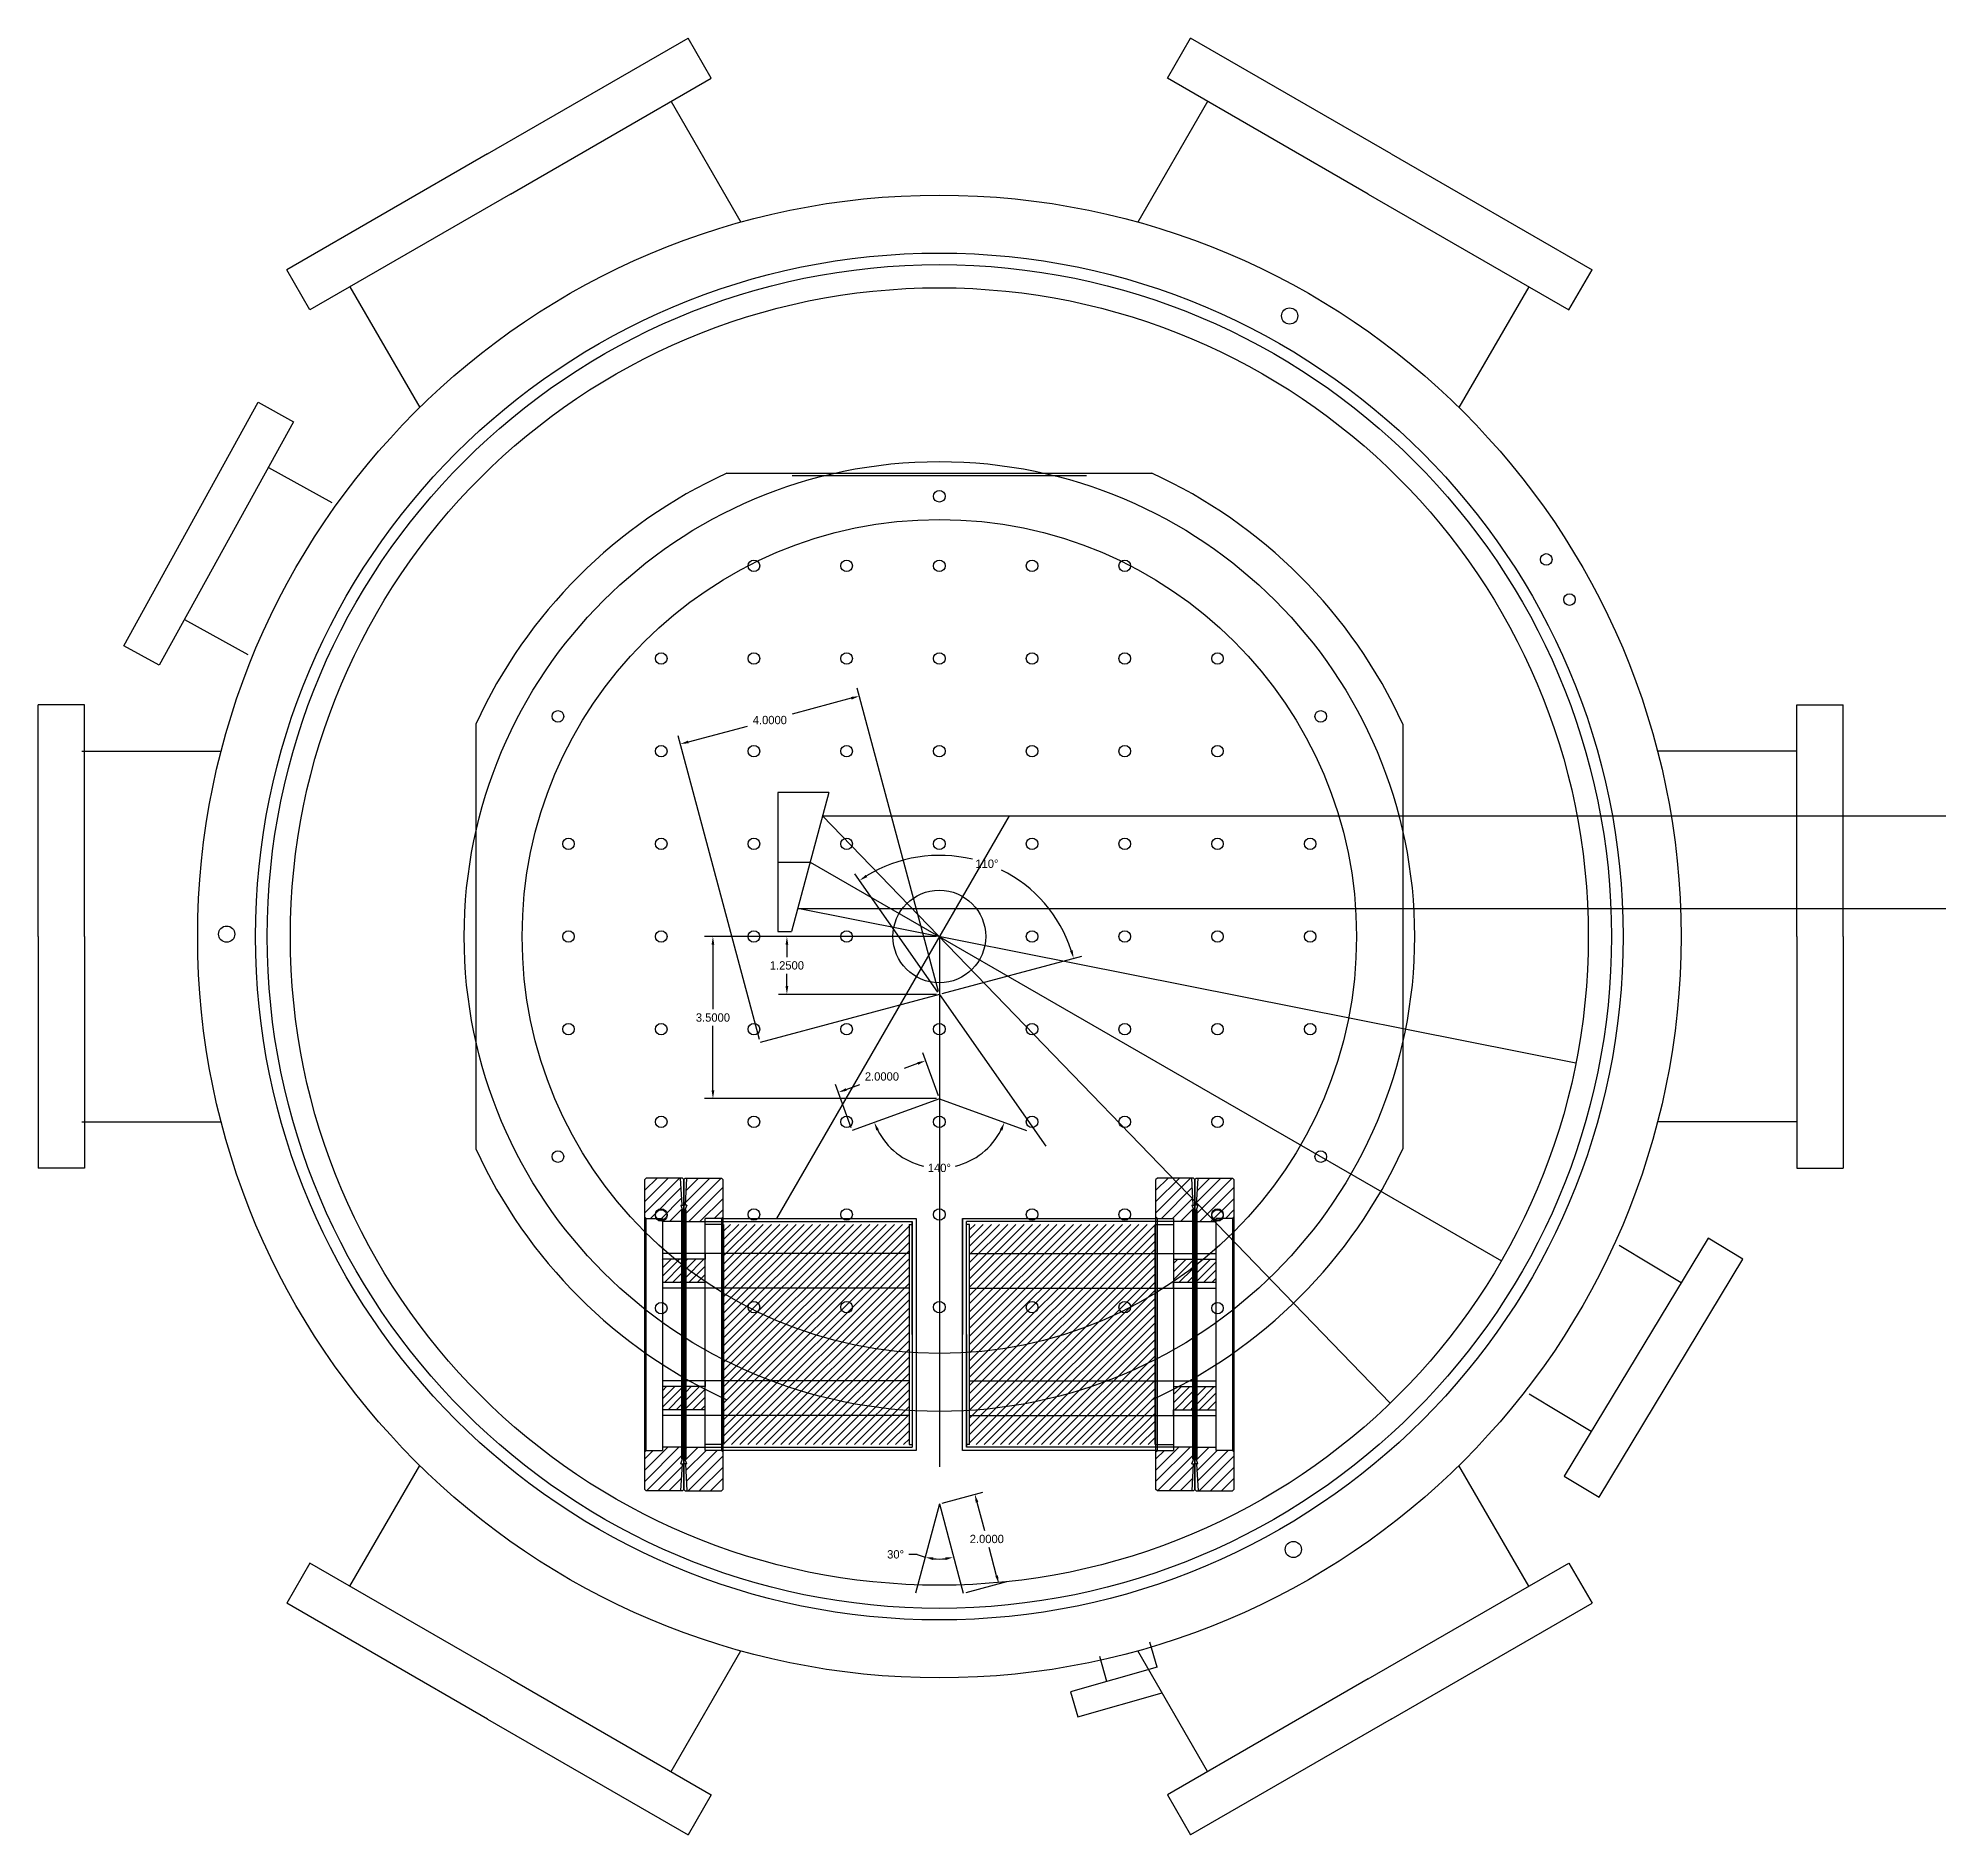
# Model space of a CAD drawing. Header units: inches. Extents: x -116 to 250, y -199 to 80.
# Drawn here: x -116.07 to -74.92, y -28.42 to 10.35 of the extents above; entities that cross this region are included whole.
import ezdxf

# ---------------------------------------------------------------- set-up
doc = ezdxf.new("R2010")
doc.units = ezdxf.units.IN
doc.header["$MEASUREMENT"] = 0
doc.dimstyles.get("Standard").update_dxf_attribs({"dimtxt": 0.18, "dimasz": 0.18, "dimexe": 0.18, "dimexo": 0.0625, "dimgap": 0.09, "dimtad": 0, "dimtih": 1, "dimtoh": 1, "dimdec": 4, "dimzin": 0, "dimdsep": 46, "dimtxsty": 'Standard', "dimcen": 0.09, "dimadec": 0, "dimazin": 0, "dimtfac": 1, "dimtdec": 4, "dimtofl": 0, "dimtmove": 0, "dimatfit": 3, "dimfxl": 1, "dimtolj": 1, "dimtzin": 0, "dimarcsym": 0})
pattern_1 = [(45, (-186.16538, -8.533), (-0.08838835, 0.08838835), [])]
pattern_2 = [(225, (-7.09559, -26.71678), (0.08838835, -0.08838835), [])]

msp = doc.modelspace()

# ---------------------------------------------------------------- blocks, each defined once
blk = doc.blocks.new('*D75')
at = {"color": 0, "lineweight": -2, "transparency": 16777216}
for p, q in [((-96.693, -9.036), (-100.099, -9.036)), ((-99.919, -9.216), (-99.919, -9.481)), ((-99.919, -10.106), (-99.919, -9.841)), ((-96.693, -10.286), (-100.099, -10.286))]:
    blk.add_line(p, q, dxfattribs=at)
at = {"color": 0, "transparency": 16777216}
for points in [[(-99.949, -9.216), (-99.889, -9.216), (-99.919, -9.036)], [(-99.949, -10.106), (-99.889, -10.106), (-99.919, -10.286)]]:
    blk.add_solid(points, dxfattribs=at)
at = {"layer": 'Defpoints', "color": 0, "transparency": 16777216}
for p in [(-99.919, -9.036), (-96.63, -9.036), (-96.63, -10.286)]:
    blk.add_point(p, dxfattribs=at)
at = {"color": 0, "transparency": 16777216, "insert": (-99.919, -9.661), "char_height": 0.18, "attachment_point": 5}
blk.add_mtext('\\A1;1.2500', dxfattribs=at)
blk = doc.blocks.new('*D76')
at = {"color": 0, "lineweight": -2, "transparency": 16777216}
for p, q in [((-96.693, -9.036), (-101.695, -9.036)), ((-101.515, -9.216), (-101.515, -10.606)), ((-101.515, -12.356), (-101.515, -10.966)), ((-96.693, -12.536), (-101.695, -12.536))]:
    blk.add_line(p, q, dxfattribs=at)
at = {"color": 0, "transparency": 16777216}
for points in [[(-101.545, -9.216), (-101.485, -9.216), (-101.515, -9.036)], [(-101.545, -12.356), (-101.485, -12.356), (-101.515, -12.536)]]:
    blk.add_solid(points, dxfattribs=at)
at = {"layer": 'Defpoints', "color": 0, "transparency": 16777216}
for p in [(-96.63, -9.036), (-101.515, -12.536), (-96.63, -12.536)]:
    blk.add_point(p, dxfattribs=at)
at = {"color": 0, "transparency": 16777216, "insert": (-101.515, -10.786), "char_height": 0.18, "attachment_point": 5}
blk.add_mtext('\\A1;3.5000', dxfattribs=at)
blk = doc.blocks.new('*D78')
at = {"color": 0, "lineweight": -2, "transparency": 16777216}
for p, q in [((-96.666, -10.235), (-98.455, -7.681)), ((-96.57, -10.27), (-93.558, -9.463))]:
    blk.add_line(p, q, dxfattribs=at)
for start, end in [(76.288, 121.5624), (18.4376, 63.4487)]:
    blk.add_arc((-96.63, -10.286), 3.001, start, end, dxfattribs=at)
at = {"color": 0, "transparency": 16777216}
for points in [[(-98.185, -7.755), (-98.218, -7.705), (-98.352, -7.828)], [(-93.755, -9.329), (-93.813, -9.346), (-93.732, -9.51)]]:
    blk.add_solid(points, dxfattribs=at)
at = {"layer": 'Defpoints', "color": 0, "transparency": 16777216}
for p in [(-94.769, -7.933), (-96.63, -10.286), (-96.63, -10.286), (-100.494, -11.322), (-94.336, -13.563)]:
    blk.add_point(p, dxfattribs=at)
at = {"color": 0, "transparency": 16777216, "insert": (-95.604, -7.467), "char_height": 0.18, "attachment_point": 5}
blk.add_mtext('\\A1;110°', dxfattribs=at)
blk = doc.blocks.new('*D79')
at = {"color": 0, "lineweight": -2, "transparency": 16777216}
for start, end in [(206.9055, 256.6521), (283.3479, 333.0945)]:
    blk.add_arc((-96.63, -12.536), 1.494, start, end, dxfattribs=at)
at = {"color": 0, "transparency": 16777216}
for points in [[(-97.991, -13.225), (-97.936, -13.201), (-98.035, -13.047)], [(-95.325, -13.201), (-95.27, -13.225), (-95.226, -13.047)]]:
    blk.add_solid(points, dxfattribs=at)
at = {"layer": 'Defpoints', "color": 0, "transparency": 16777216}
for p in [(-96.63, -12.536), (-96.63, -12.536), (-98.51, -13.22), (-94.751, -13.22), (-97.222, -13.909)]:
    blk.add_point(p, dxfattribs=at)
at = {"color": 0, "transparency": 16777216, "insert": (-96.63, -14.031), "char_height": 0.18, "attachment_point": 5}
blk.add_mtext('\\A1;140°', dxfattribs=at)
blk = doc.blocks.new('*D80')
at = {"color": 0, "lineweight": -2, "transparency": 16777216}
for p, q in [((-96.647, -10.226), (-98.402, -3.674)), ((-98.53, -3.895), (-99.807, -4.237)), ((-102.045, -4.837), (-100.767, -4.494)), ((-100.51, -11.261), (-102.266, -4.709))]:
    blk.add_line(p, q, dxfattribs=at)
at = {"color": 0, "transparency": 16777216}
for points in [[(-98.537, -3.866), (-98.522, -3.924), (-98.356, -3.848)], [(-102.053, -4.808), (-102.038, -4.866), (-102.219, -4.883)]]:
    blk.add_solid(points, dxfattribs=at)
at = {"layer": 'Defpoints', "color": 0, "transparency": 16777216}
for p in [(-98.356, -3.848), (-96.63, -10.286), (-100.494, -11.322)]:
    blk.add_point(p, dxfattribs=at)
at = {"color": 0, "transparency": 16777216, "insert": (-100.287, -4.366), "char_height": 0.18, "attachment_point": 5}
blk.add_mtext('\\A1;4.0000', dxfattribs=at)
blk = doc.blocks.new('*D81')
at = {"color": 0, "lineweight": -2, "transparency": 16777216}
for p, q in [((-97.098, -11.778), (-97.389, -11.884)), ((-96.652, -12.478), (-96.99, -11.547)), ((-98.531, -13.162), (-98.87, -12.231)), ((-98.639, -12.339), (-98.349, -12.233))]:
    blk.add_line(p, q, dxfattribs=at)
at = {"color": 0, "transparency": 16777216}
for points in [[(-97.108, -11.75), (-97.088, -11.806), (-96.929, -11.716)], [(-98.649, -12.311), (-98.629, -12.367), (-98.808, -12.4)]]:
    blk.add_solid(points, dxfattribs=at)
at = {"layer": 'Defpoints', "color": 0, "transparency": 16777216}
for p in [(-98.808, -12.4), (-96.63, -12.536), (-98.51, -13.22)]:
    blk.add_point(p, dxfattribs=at)
at = {"color": 0, "transparency": 16777216, "insert": (-97.869, -12.058), "char_height": 0.18, "attachment_point": 5}
blk.add_mtext('\\A1;2.0000', dxfattribs=at)
blk = doc.blocks.new('*D86')
at = {"color": 0, "lineweight": -2, "transparency": 16777216}
blk.add_line((-97.109, -22.371), (-97.289, -22.371), dxfattribs=at)
for start, end in [(246.3514, 255), (263.6486, 276.3514)]:
    blk.add_arc((-96.63, -21.278), 1.194, start, end, dxfattribs=at)
at = {"color": 0, "transparency": 16777216}
for points in [[(-96.768, -22.494), (-96.757, -22.435), (-96.939, -22.431)], [(-96.504, -22.435), (-96.493, -22.494), (-96.322, -22.431)]]:
    blk.add_solid(points, dxfattribs=at)
at = {"layer": 'Defpoints', "color": 0, "transparency": 16777216}
for p in [(-96.63, -21.278), (-96.63, -21.278), (-96.526, -22.467), (-97.148, -23.21), (-96.113, -23.21)]:
    blk.add_point(p, dxfattribs=at)
at = {"color": 0, "transparency": 16777216, "insert": (-97.574, -22.371), "char_height": 0.18, "attachment_point": 5}
blk.add_mtext('\\A1;30°', dxfattribs=at)
blk = doc.blocks.new('*D87')
at = {"color": 0, "lineweight": -2, "transparency": 16777216}
for p, q in [((-96.57, -21.262), (-95.691, -21.026)), ((-95.818, -21.247), (-95.654, -21.859)), ((-95.394, -22.831), (-95.558, -22.219)), ((-96.052, -23.194), (-95.173, -22.958))]:
    blk.add_line(p, q, dxfattribs=at)
at = {"color": 0, "transparency": 16777216}
for points in [[(-95.789, -21.239), (-95.847, -21.254), (-95.865, -21.073)], [(-95.365, -22.823), (-95.423, -22.839), (-95.347, -23.005)]]:
    blk.add_solid(points, dxfattribs=at)
at = {"layer": 'Defpoints', "color": 0, "transparency": 16777216}
for p in [(-96.63, -21.278), (-95.347, -23.005), (-96.113, -23.21)]:
    blk.add_point(p, dxfattribs=at)
at = {"color": 0, "transparency": 16777216, "insert": (-95.606, -22.039), "char_height": 0.18, "attachment_point": 5}
blk.add_mtext('\\A1;2.0000', dxfattribs=at)

# ---------------------------------------------------------------- dimensions: what is measured, and where the dimension line sits
for p1, p2, distance, picture, middle in [((-100.49419, -11.32163), (-96.63049, -10.28636), 6.66551, '*D80', (-100.2875, -4.36561)), ((-96.63049, -12.53638), (-98.50987, -13.22042), -0.87258, '*D81', (-97.86862, -12.05844)), ((-96.63049, -21.27797), (-96.11285, -23.20982), 0.79274, '*D87', (-95.60594, -22.03872))]:
    dim = msp.add_aligned_dim(p1=p1, p2=p2, distance=distance, dimstyle='Standard')
    dim.commit()
    dim.dimension.update_dxf_attribs({"geometry": picture, "text_midpoint": middle})
for base, line1, line2, picture, middle in [((-94.76941, -7.93264), ((-96.63049, -10.28636), (-94.33618, -13.56296)), ((-96.63049, -10.28636), (-100.49419, -11.32163)), '*D78', (-95.60422, -7.46672)), ((-97.22239, -13.90855), ((-96.63049, -12.53638), (-94.7511, -13.22042)), ((-96.63049, -12.53638), (-98.50987, -13.22042)), '*D79', (-96.63049, -14.03077)), ((-96.52646, -22.46703), ((-96.63049, -21.27797), (-97.14813, -23.20982)), ((-96.63049, -21.27797), (-96.11285, -23.20982)), '*D86', (-97.57427, -22.37134))]:
    dim = msp.add_angular_dim_2l(base=base, line1=line1, line2=line2, dimstyle='Standard')
    dim.commit()
    dim.dimension.update_dxf_attribs({"geometry": picture, "text_midpoint": middle})
for base, p1, p2, picture, middle in [((-101.51471, -12.53638), (-96.63049, -9.03636), (-96.63049, -12.53638), '*D76', (-101.51471, -10.78637)), ((-99.91911, -9.03636), (-96.63049, -10.28636), (-96.63049, -9.03636), '*D75', (-99.91911, -9.66136))]:
    dim = msp.add_linear_dim(base=base, p1=p1, p2=p2, angle=90, dimstyle='Standard')
    dim.commit()
    dim.dimension.update_dxf_attribs({"geometry": picture, "text_midpoint": middle})

# ---------------------------------------------------------------- hatches: boundary and pattern name
h = msp.add_hatch()
h.set_pattern_fill('ANSI31', color=1)
h.set_pattern_definition(pattern_1)
h.paths.add_polyline_path([(-97.28349, -15.25009), (-101.28349, -15.25009), (-101.28349, -15.87509), (-97.28349, -15.87509)])
h.paths.add_polyline_path([(-97.28349, -15.87509), (-101.28349, -15.87509), (-101.28349, -16.62509), (-97.28349, -16.62509)])
h.paths.add_polyline_path([(-97.28349, -16.62509), (-101.28349, -16.62509), (-101.28349, -17.62509), (-97.28349, -17.62509)])
h.paths.add_polyline_path([(-97.28349, -17.62509), (-101.28349, -17.62509), (-101.28349, -18.62509), (-97.28349, -18.62509)])
h.paths.add_polyline_path([(-97.28349, -18.62509), (-101.28349, -18.62509), (-101.28349, -19.37509), (-97.28349, -19.37509)])
h.paths.add_polyline_path([(-97.28349, -19.37509), (-101.28349, -19.37509), (-101.28349, -20.00008), (-97.28349, -20.00008)])
h = msp.add_hatch()
h.set_pattern_fill('ANSI31', color=1, angle=180)
h.set_pattern_definition(pattern_2)
h.paths.add_polyline_path([(-95.97749, -19.99969), (-91.97749, -19.99969), (-91.97749, -19.37469), (-95.97749, -19.37469)])
h.paths.add_polyline_path([(-95.97749, -19.37469), (-91.97749, -19.37469), (-91.97749, -18.62469), (-95.97749, -18.62469)])
h.paths.add_polyline_path([(-95.97749, -18.62469), (-91.97749, -18.62469), (-91.97749, -17.62469), (-95.97749, -17.62469)])
h.paths.add_polyline_path([(-95.97749, -17.62469), (-91.97749, -17.62469), (-91.97749, -16.62469), (-95.97749, -16.62469)])
h.paths.add_polyline_path([(-95.97749, -16.62469), (-91.97749, -16.62469), (-91.97749, -15.87469), (-95.97749, -15.87469)])
h.paths.add_polyline_path([(-95.97749, -15.87469), (-91.97749, -15.87469), (-91.97749, -15.2497), (-95.97749, -15.2497)])
h = msp.add_hatch()
h.set_pattern_fill('ANSI31', color=256)
h.set_pattern_definition(pattern_1)
h.paths.add_polyline_path([(-102.09349, -16.50009), (-101.68349, -16.50009), (-101.68349, -16.00009), (-102.09349, -16.00009)])
h.paths.add_polyline_path([(-102.19349, -16.50009), (-102.19349, -16.00009), (-102.60349, -16.00009), (-102.60349, -16.50009)])
h.paths.add_polyline_path([(-102.19349, -19.25009), (-102.19349, -18.75009), (-102.60349, -18.75009), (-102.60349, -19.25009)])
h.paths.add_polyline_path([(-101.68349, -18.75009), (-102.09349, -18.75009), (-102.09349, -19.25009), (-101.68349, -19.25009)])
h = msp.add_hatch()
h.set_pattern_fill('ANSI31', color=256, angle=180)
h.set_pattern_definition(pattern_2)
h.paths.add_polyline_path([(-91.16749, -18.74969), (-91.57749, -18.74969), (-91.57749, -19.24969), (-91.16749, -19.24969)])
h.paths.add_polyline_path([(-91.06749, -18.74969), (-91.06749, -19.24969), (-90.65749, -19.24969), (-90.65749, -18.74969)])
h.paths.add_polyline_path([(-91.06749, -15.99969), (-91.06749, -16.49969), (-90.65749, -16.49969), (-90.65749, -15.99969)])
h.paths.add_polyline_path([(-91.57749, -16.49969), (-91.16749, -16.49969), (-91.16749, -15.99969), (-91.57749, -15.99969)])

# ---------------------------------------------------------------- linework, layer by layer
for p, q in [((-106.38049, 7.85114), (-102.05036, 10.35114)), ((-101.55036, 9.48511), (-102.05036, 10.35114)), ((-91.71061, 9.48511), (-91.21061, 10.35114)), ((-86.88049, 7.85114), (-91.21061, 10.35114)), ((-105.88049, 6.98511), (-101.55036, 9.48511)), ((-87.38049, 6.98511), (-91.71061, 9.48511)), ((-102.41639, 8.98511), (-100.91235, 6.38005)), ((-90.84459, 8.98511), (-92.34862, 6.38005)), ((-90.84459, 8.98511), (-92.34862, 6.38005)), ((-106.38049, 7.85114), (-110.71061, 5.35114)), ((-86.88049, 7.85114), (-82.55036, 5.35114)), ((-105.88049, 6.98511), (-110.21061, 4.48511)), ((-87.38049, 6.98511), (-83.05036, 4.48511)), ((-110.21061, 4.48511), (-110.71061, 5.35114)), ((-83.05036, 4.48511), (-82.55036, 5.35114)), ((-109.34459, 4.98511), (-107.84056, 2.38005)), ((-83.91639, 4.98511), (-85.42042, 2.38005)), ((-83.91639, 4.98511), (-85.42042, 2.38005)), ((-111.10488, 1.08536), (-109.73658, 0.33093)), ((-101.21306, 0.96364), (-92.04791, 0.96364)), ((-93.45399, 0.90544), (-99.80699, 0.90544)), ((-112.77644, -0.13413), (-112.77644, -0.13413)), ((-112.9155, -2.19857), (-111.5472, -2.95299)), ((-116.07181, -9.03636), (-116.07181, -4.03636)), ((-115.07181, -4.03636), (-116.07181, -4.03636)), ((-115.07181, -9.03636), (-115.07181, -4.03636)), ((-78.13049, -9.03636), (-78.13049, -4.03636)), ((-78.13049, -4.03636), (-77.13049, -4.03636)), ((-77.13049, -9.03636), (-77.13049, -4.03636)), ((-106.63049, -4.45378), (-106.63049, -13.61893)), ((-86.63049, -4.45378), (-86.63049, -13.61893)), ((-115.13049, -5.03636), (-112.12242, -5.03636)), ((-78.13049, -5.03636), (-81.13855, -5.03636)), ((-78.13049, -5.03636), (-81.13855, -5.03636)), ((-95.12494, -6.42868), (-100.14293, -15.12009)), ((-99.41507, -7.42868), (-84.50613, -16.03636)), ((-116.07181, -9.03636), (-116.07181, -14.03636)), ((-115.07181, -9.03636), (-115.07181, -14.03636)), ((-96.63049, -9.03636), (-96.63049, -20.47959)), ((-78.13049, -9.03636), (-78.13049, -14.03636)), ((-77.13049, -9.03636), (-77.13049, -14.03636)), ((-96.63049, -10.28636), (-100.49419, -11.32163)), ((-96.63049, -10.28636), (-94.33618, -13.56296)), ((-96.63049, -12.53638), (-98.50987, -13.22042)), ((-96.63049, -12.53638), (-94.7511, -13.22042)), ((-115.13049, -13.03636), (-112.12242, -13.03636)), ((-78.13049, -13.03636), (-81.13855, -13.03636)), ((-78.13049, -13.03636), (-81.13855, -13.03636)), ((-115.07181, -14.03636), (-116.07181, -14.03636)), ((-102.14349, -14.28024), (-102.14349, -17.62509)), ((-78.13049, -14.03636), (-77.13049, -14.03636)), ((-101.68349, -15.19009), (-97.21349, -15.19009)), ((-101.33349, -15.12009), (-97.21349, -15.12009)), ((-97.21349, -15.12009), (-97.13049, -15.1197)), ((-97.21349, -17.62508), (-97.21349, -15.19009)), ((-97.21349, -15.19009), (-97.21349, -17.62509)), ((-97.13049, -15.1197), (-97.13049, -20.13008)), ((-96.13049, -20.13008), (-96.13049, -15.1197)), ((-96.13049, -15.1197), (-96.04749, -15.1197)), ((-96.13049, -15.1197), (-96.13049, -17.6249)), ((-96.04749, -15.1197), (-91.92749, -15.11969)), ((-96.04749, -17.6247), (-96.04749, -15.18969)), ((-91.57749, -15.18969), (-96.04749, -15.18969)), ((-97.28349, -15.25009), (-97.28349, -15.87509)), ((-101.68349, -15.87509), (-102.60349, -15.87509)), ((-101.68349, -16.00009), (-102.60349, -16.00009)), ((-101.68349, -15.87509), (-101.68349, -16.00009)), ((-91.57749, -15.87469), (-91.57749, -15.99969)), ((-91.57749, -15.87469), (-90.65749, -15.87469)), ((-91.57749, -15.99969), (-90.65749, -15.99969)), ((-80.62763, -16.51069), (-81.96513, -15.70292)), ((-101.68349, -16.50009), (-102.60349, -16.50009)), ((-101.68349, -16.62509), (-102.60349, -16.62509)), ((-101.68349, -16.62509), (-101.68349, -16.50009)), ((-91.57749, -16.62469), (-91.57749, -16.49969)), ((-91.57749, -16.49969), (-90.65749, -16.49969)), ((-91.57749, -16.62469), (-90.65749, -16.62469)), ((-97.21349, -17.62508), (-97.21349, -20.06009)), ((-96.04749, -20.05969), (-96.04749, -17.62469)), ((-96.04749, -17.6247), (-96.04749, -20.05969)), ((-91.11749, -20.96954), (-91.11749, -17.62469)), ((-101.68349, -18.62509), (-102.60349, -18.62509)), ((-101.68349, -18.75009), (-102.60349, -18.75009)), ((-101.68349, -18.62509), (-101.68349, -18.75009)), ((-91.57749, -18.62469), (-91.57749, -18.74969)), ((-91.57749, -18.62469), (-90.65749, -18.62469)), ((-91.57749, -18.74969), (-90.65749, -18.74969)), ((-82.56628, -19.7207), (-83.90378, -18.91293)), ((-101.68349, -19.25009), (-102.60349, -19.25009)), ((-101.68349, -19.37509), (-101.68349, -19.25009)), ((-91.57749, -19.37469), (-91.57749, -19.24969)), ((-91.57749, -19.24969), (-90.65749, -19.24969)), ((-101.68349, -19.37509), (-102.60349, -19.37509)), ((-95.97749, -19.99969), (-95.97749, -19.37469)), ((-91.57749, -19.37469), (-90.65749, -19.37469)), ((-101.68349, -20.06009), (-97.21349, -20.06009)), ((-97.21349, -20.13008), (-101.33349, -20.13009)), ((-97.13049, -20.13008), (-97.21349, -20.13008)), ((-96.04749, -20.12969), (-96.13049, -20.13008)), ((-91.57749, -20.05969), (-96.04749, -20.05969)), ((-91.92749, -20.12969), (-96.04749, -20.12969)), ((-109.34459, -23.05783), (-107.84056, -20.45276)), ((-83.91639, -23.05783), (-85.42042, -20.45276)), ((-96.63049, -21.27797), (-97.14813, -23.20982)), ((-96.63049, -21.27797), (-96.11285, -23.20982)), ((-110.21061, -22.55783), (-110.71061, -23.42385)), ((-105.88049, -25.05783), (-110.21061, -22.55783)), ((-87.38049, -25.05783), (-83.05036, -22.55783)), ((-83.05036, -22.55783), (-82.55036, -23.42385)), ((-106.38049, -25.92385), (-110.71061, -23.42385)), ((-86.88049, -25.92385), (-82.55036, -23.42385)), ((-91.93466, -24.80512), (-92.08837, -24.26403)), ((-102.41639, -27.05783), (-100.91235, -24.45276)), ((-93.01684, -25.11254), (-93.17055, -24.57145)), ((-90.84459, -27.05783), (-92.34862, -24.45276)), ((-105.88049, -25.05783), (-101.55036, -27.55783)), ((-87.38049, -25.05783), (-91.71061, -27.55783)), ((-106.38049, -25.92385), (-102.05036, -28.42385)), ((-86.88049, -25.92385), (-91.21061, -28.42385)), ((-101.55036, -27.55783), (-102.05036, -28.42385)), ((-91.71061, -27.55783), (-91.21061, -28.42385))]:
    msp.add_line(p, q)
at = {"color": 2}
for p, q in [((-99.01699, -5.92868), (-100.11699, -5.92868)), ((-100.11699, -5.92868), (-100.11699, -8.92868)), ((-100.11699, -5.92868), (-100.11699, -7.42868)), ((-99.01699, -5.92868), (-99.81699, -8.92868)), ((-100.11699, -7.42868), (-99.41507, -7.42868)), ((-100.11699, -8.92868), (-99.81699, -8.92868))]:
    msp.add_line(p, q, dxfattribs=at)
at = {"color": 1}
for p, q in [((-99.15032, -6.42868), (-74.91699, -6.42868)), ((-99.15032, -6.42868), (-86.90201, -19.10397)), ((-99.68366, -8.42868), (-74.91699, -8.42868)), ((-82.89981, -11.7692), (-99.68366, -8.42868))]:
    msp.add_line(p, q, dxfattribs=at)
at = {"color": 2, "linetype": 'Continuous'}
for p, q in [((-102.2363, -14.25009), (-102.98349, -14.99728)), ((-102.47786, -14.25009), (-102.98349, -14.75572)), ((-102.71942, -14.25009), (-102.98349, -14.51416)), ((-102.10208, -14.77099), (-101.58118, -14.25009)), ((-102.09349, -15.00395), (-101.33962, -14.25009)), ((-102.08872, -14.51607), (-101.82274, -14.25009)), ((-102.07536, -14.26115), (-102.0643, -14.25009)), ((-91.2103, -14.24969), (-91.95749, -14.99687)), ((-91.45186, -14.24969), (-91.95749, -14.75532)), ((-91.69342, -14.24969), (-91.95749, -14.51376)), ((-91.07608, -14.77058), (-90.55518, -14.24968)), ((-91.06749, -15.00355), (-90.31362, -14.24968)), ((-91.06272, -14.51567), (-90.79674, -14.24968)), ((-91.04936, -14.26075), (-91.0383, -14.24968)), ((-102.20136, -14.45671), (-102.86474, -15.12009)), ((-102.18934, -14.68624), (-102.62319, -15.12009)), ((-102.03806, -15.19009), (-101.30349, -14.45551)), ((-101.7965, -15.19009), (-101.30349, -14.69707)), ((-91.17537, -14.45631), (-91.83875, -15.11969)), ((-91.16334, -14.68584), (-91.59719, -15.11969)), ((-91.01206, -15.18968), (-90.27749, -14.45511)), ((-90.77051, -15.18968), (-90.27749, -14.69666)), ((-102.17806, -14.91653), (-102.45163, -15.19009)), ((-102.19349, -15.17351), (-102.21007, -15.19009)), ((-101.48495, -15.12009), (-101.30349, -14.93863)), ((-91.15207, -14.91613), (-91.42563, -15.18969)), ((-91.16749, -15.17311), (-91.18407, -15.18969)), ((-90.45895, -15.11968), (-90.27749, -14.93822)), ((-102.24891, -20.06009), (-102.98349, -20.79467)), ((-102.49047, -20.06009), (-102.98349, -20.55311)), ((-102.80203, -20.13009), (-102.98349, -20.31156)), ((-102.10891, -20.33365), (-101.83534, -20.06009)), ((-102.09764, -20.56394), (-101.66379, -20.13009)), ((-102.09349, -20.07667), (-102.0769, -20.06009)), ((-102.08561, -20.79347), (-101.42223, -20.13009)), ((-91.22291, -20.05969), (-91.95749, -20.79427)), ((-91.46447, -20.05969), (-91.95749, -20.55271)), ((-91.77603, -20.12969), (-91.95749, -20.31115)), ((-91.08291, -20.33325), (-90.80935, -20.05968)), ((-91.07164, -20.56354), (-90.63779, -20.12968)), ((-91.06749, -20.07627), (-91.0509, -20.05968)), ((-91.05961, -20.79306), (-90.39623, -20.12968)), ((-102.19349, -20.24623), (-102.94735, -21.00009)), ((-102.18489, -20.47919), (-102.70579, -21.00009)), ((-102.05067, -21.00009), (-101.30349, -20.2529)), ((-101.80911, -21.00009), (-101.30349, -20.49446)), ((-91.16749, -20.24583), (-91.92135, -20.99969)), ((-91.1589, -20.47879), (-91.67979, -20.99969)), ((-91.02467, -20.99968), (-90.27749, -20.2525)), ((-90.78311, -20.99968), (-90.27749, -20.49406)), ((-102.19825, -20.73411), (-102.46423, -21.00009)), ((-101.56755, -21.00009), (-101.30349, -20.73602)), ((-91.17226, -20.73371), (-91.43824, -20.99969)), ((-91.18561, -20.98863), (-91.19668, -20.99969)), ((-90.54155, -20.99968), (-90.27749, -20.73562)), ((-102.21161, -20.98903), (-102.22268, -21.00009))]:
    msp.add_line(p, q, dxfattribs=at)
at = {"color": 7, "linetype": 'Continuous'}
for p, q in [((-102.95349, -14.25009), (-102.98349, -14.28009)), ((-102.98349, -20.97009), (-102.98349, -14.28009)), ((-102.21219, -14.25009), (-102.95349, -14.25009)), ((-102.18153, -14.83509), (-102.21219, -14.25009)), ((-102.17349, -14.25024), (-102.21219, -14.25024)), ((-102.17349, -14.25024), (-102.14349, -14.28024)), ((-102.14349, -14.28023), (-102.11349, -14.25023)), ((-102.14349, -14.28023), (-102.14349, -20.96994)), ((-102.14349, -20.96995), (-102.14349, -14.28024)), ((-102.11349, -14.25023), (-102.07479, -14.25023)), ((-102.10544, -14.83509), (-102.07478, -14.25009)), ((-102.07478, -14.25009), (-101.33349, -14.25009)), ((-101.33349, -14.25009), (-101.30349, -14.28009)), ((-101.30349, -14.28009), (-101.30349, -20.97009)), ((-91.92749, -14.24969), (-91.95749, -14.27969)), ((-91.95749, -20.96969), (-91.95749, -14.27969)), ((-91.18619, -14.24969), (-91.92749, -14.24969)), ((-91.15554, -14.83469), (-91.18619, -14.24969)), ((-91.14749, -14.24984), (-91.18619, -14.24984)), ((-91.14749, -14.24984), (-91.11749, -14.27984)), ((-91.11749, -14.27983), (-91.08749, -14.24983)), ((-91.11749, -14.27983), (-91.11749, -20.96954)), ((-91.11749, -20.96955), (-91.11749, -14.27984)), ((-91.08749, -14.24983), (-91.04879, -14.24983)), ((-91.07944, -14.83468), (-91.04878, -14.24968)), ((-91.04878, -14.24968), (-90.30749, -14.24968)), ((-90.30749, -14.24968), (-90.27749, -14.27968)), ((-90.27749, -14.27968), (-90.27749, -20.96968)), ((-102.98349, -15.09009), (-102.95349, -15.12009)), ((-102.95349, -15.12009), (-102.60349, -15.12009)), ((-102.95349, -20.13009), (-102.95349, -15.12009)), ((-102.60349, -15.12009), (-102.60349, -20.13009)), ((-102.19349, -15.19009), (-102.60349, -15.19009)), ((-102.2077, -14.83509), (-102.18153, -14.83509)), ((-102.2077, -14.83509), (-102.16949, -14.94009)), ((-102.19349, -14.94009), (-102.16949, -14.94009)), ((-102.19349, -14.94009), (-102.19349, -20.31009)), ((-102.18153, -14.83527), (-102.14349, -14.83527)), ((-102.16949, -14.94009), (-102.16949, -20.31009)), ((-102.10545, -14.83526), (-102.14349, -14.83526)), ((-102.07927, -14.83509), (-102.11749, -14.94009)), ((-102.11749, -20.31009), (-102.11749, -14.94009)), ((-102.09349, -14.94009), (-102.11749, -14.94009)), ((-102.07927, -14.83509), (-102.10544, -14.83509)), ((-102.09349, -20.31009), (-102.09349, -14.94009)), ((-102.09349, -15.19009), (-101.68349, -15.19009)), ((-101.68349, -20.13009), (-101.68349, -15.12009)), ((-101.33349, -15.12009), (-101.68349, -15.12009)), ((-101.30349, -15.09009), (-101.33349, -15.12009)), ((-101.33349, -15.12009), (-101.33349, -20.13009)), ((-91.95749, -15.08969), (-91.92749, -15.11969)), ((-91.92749, -15.11969), (-91.57749, -15.11969)), ((-91.92749, -20.12969), (-91.92749, -15.11969)), ((-91.57749, -15.11969), (-91.57749, -20.12969)), ((-91.16749, -15.18969), (-91.57749, -15.18969)), ((-91.1817, -14.83469), (-91.15554, -14.83469)), ((-91.1817, -14.83469), (-91.14349, -14.93969)), ((-91.16749, -14.93969), (-91.14349, -14.93969)), ((-91.16749, -14.93969), (-91.16749, -20.30969)), ((-91.15553, -14.83487), (-91.11749, -14.83487)), ((-91.14349, -14.93969), (-91.14349, -20.30969)), ((-91.07945, -14.83486), (-91.11749, -14.83486)), ((-91.05327, -14.83468), (-91.09149, -14.93968)), ((-91.09149, -20.30968), (-91.09149, -14.93968)), ((-91.06749, -14.93968), (-91.09149, -14.93968)), ((-91.05327, -14.83468), (-91.07944, -14.83468)), ((-91.06749, -20.30968), (-91.06749, -14.93968)), ((-91.06749, -15.18968), (-90.65749, -15.18968)), ((-90.65749, -20.12968), (-90.65749, -15.11968)), ((-90.30749, -15.11968), (-90.65749, -15.11968)), ((-90.27749, -15.08968), (-90.30749, -15.11968)), ((-90.30749, -15.11968), (-90.30749, -20.12968)), ((-102.98349, -20.16009), (-102.95349, -20.13009)), ((-102.95349, -20.13009), (-102.60349, -20.13009)), ((-102.19349, -20.06009), (-102.60349, -20.06009)), ((-102.09349, -20.06009), (-101.68349, -20.06009)), ((-101.33349, -20.13009), (-101.68349, -20.13009)), ((-101.30349, -20.16009), (-101.33349, -20.13009)), ((-91.95749, -20.15969), (-91.92749, -20.12969)), ((-91.92749, -20.12969), (-91.57749, -20.12969)), ((-91.16749, -20.05969), (-91.57749, -20.05969)), ((-91.06749, -20.05968), (-90.65749, -20.05968)), ((-90.30749, -20.12968), (-90.65749, -20.12968)), ((-90.27749, -20.15968), (-90.30749, -20.12968)), ((-102.18153, -20.41509), (-102.21219, -21.00009)), ((-102.2077, -20.41509), (-102.16949, -20.31009)), ((-102.2077, -20.41509), (-102.18153, -20.41509)), ((-102.19349, -20.31009), (-102.16949, -20.31009)), ((-102.18153, -20.41492), (-102.14349, -20.41492)), ((-102.10545, -20.41491), (-102.14349, -20.41491)), ((-102.09349, -20.31009), (-102.11749, -20.31009)), ((-102.07927, -20.41509), (-102.11749, -20.31009)), ((-102.07927, -20.41509), (-102.10544, -20.41509)), ((-102.10544, -20.41509), (-102.07478, -21.00009)), ((-91.15554, -20.41469), (-91.18619, -20.99969)), ((-91.1817, -20.41469), (-91.14349, -20.30969)), ((-91.1817, -20.41469), (-91.15554, -20.41469)), ((-91.16749, -20.30969), (-91.14349, -20.30969)), ((-91.15553, -20.41452), (-91.11749, -20.41452)), ((-91.07945, -20.41451), (-91.11749, -20.41451)), ((-91.06749, -20.30968), (-91.09149, -20.30968)), ((-91.05327, -20.41468), (-91.09149, -20.30968)), ((-91.05327, -20.41468), (-91.07944, -20.41468)), ((-91.07944, -20.41468), (-91.04878, -20.99968)), ((-102.95349, -21.00009), (-102.98349, -20.97009)), ((-102.14349, -20.96995), (-102.17349, -20.99995)), ((-102.11349, -20.99994), (-102.14349, -20.96994)), ((-101.33349, -21.00009), (-101.30349, -20.97009)), ((-91.92749, -20.99969), (-91.95749, -20.96969)), ((-91.11749, -20.96955), (-91.14749, -20.99955)), ((-91.08749, -20.99954), (-91.11749, -20.96954)), ((-90.30749, -20.99968), (-90.27749, -20.96968)), ((-102.21219, -21.00009), (-102.95349, -21.00009)), ((-102.17349, -20.99995), (-102.21219, -20.99995)), ((-102.11349, -20.99994), (-102.07479, -20.99994)), ((-102.07478, -21.00009), (-101.33349, -21.00009)), ((-91.18619, -20.99969), (-91.92749, -20.99969)), ((-91.14749, -20.99955), (-91.18619, -20.99955)), ((-91.08749, -20.99954), (-91.04879, -20.99954)), ((-91.04878, -20.99968), (-90.30749, -20.99968))]:
    msp.add_line(p, q, dxfattribs=at)
at = {"color": 4}
for p, q in [((-101.68349, -20.00008), (-101.68349, -15.25009)), ((-101.28349, -15.25009), (-101.68349, -15.25009)), ((-101.28349, -15.25009), (-101.28349, -20.00008)), ((-97.28349, -15.25009), (-97.28349, -20.00008)), ((-97.28349, -15.25009), (-97.21349, -15.25009)), ((-97.28349, -15.25009), (-97.28349, -16.62509)), ((-97.21349, -17.62509), (-97.21349, -15.25009)), ((-96.04749, -17.6247), (-96.04749, -15.2497)), ((-95.97749, -15.2497), (-96.04749, -15.2497)), ((-95.97749, -19.99969), (-95.97749, -15.2497)), ((-91.97749, -19.99969), (-91.97749, -15.2497)), ((-91.97749, -15.2497), (-91.57749, -15.2497)), ((-91.57749, -15.2497), (-91.57749, -19.99969)), ((-97.28349, -15.87509), (-101.68349, -15.87509)), ((-97.28349, -15.87509), (-101.28349, -15.87509)), ((-95.97749, -15.87469), (-91.57749, -15.87469)), ((-97.28349, -16.62509), (-101.68349, -16.62509)), ((-95.97749, -16.62469), (-91.57749, -16.62469)), ((-97.21349, -17.62508), (-97.21349, -20.00008)), ((-96.04749, -17.62469), (-96.04749, -19.99969)), ((-97.28349, -18.62509), (-101.68349, -18.62509)), ((-95.97749, -19.99969), (-95.97749, -18.62469)), ((-95.97749, -18.62469), (-91.57749, -18.62469)), ((-97.28349, -19.37509), (-101.68349, -19.37509)), ((-95.97749, -19.37469), (-91.57749, -19.37469)), ((-95.97749, -19.37469), (-91.97749, -19.37469)), ((-101.28349, -20.00008), (-101.68349, -20.00008)), ((-97.28349, -20.00008), (-97.21349, -20.00008)), ((-95.97749, -19.99969), (-96.04749, -19.99969)), ((-91.97749, -19.99969), (-91.57749, -19.99969))]:
    msp.add_line(p, q, dxfattribs=at)
for points in [[(-110.56169, 2.07053), (-113.45869, -3.18374), (-114.22494, -2.76126), (-111.32794, 2.49301)], [(-80.04604, -15.54769), (-83.14788, -20.6837), (-82.39887, -21.13605), (-79.29704, -16.00004)]]:
    msp.add_lwpolyline(points, close=True)
msp.add_lwpolyline([(-91.93466, -24.80512), (-93.79842, -25.33456), (-93.64471, -25.87565), (-91.82549, -25.35886)])
for centre, radius in [((-96.63049, -9.03636), 16), ((-96.63049, -9.03636), 14.75), ((-96.63049, -9.03636), 14.5), ((-96.63049, -9.03636), 14), ((-89.07359, 4.35569), 0.175), ((-96.63049, 0.46364), 0.125), ((-96.63049, -9.03636), 9), ((-83.5363, -0.89908), 0.125), ((-100.63049, -1.03636), 0.125), ((-98.63049, -1.03636), 0.125), ((-96.63049, -1.03636), 0.125), ((-94.63049, -1.03636), 0.125), ((-92.63049, -1.03636), 0.125), ((-83.0363, -1.7651), 0.125), ((-102.63049, -3.03636), 0.125), ((-100.63049, -3.03636), 0.125), ((-98.63049, -3.03636), 0.125), ((-96.63049, -3.03636), 0.125), ((-94.63049, -3.03636), 0.125), ((-92.63049, -3.03636), 0.125), ((-90.63049, -3.03636), 0.125), ((-104.85773, -4.28636), 0.125), ((-88.40325, -4.28636), 0.125), ((-102.63049, -5.03636), 0.125), ((-100.63049, -5.03636), 0.125), ((-98.63049, -5.03636), 0.125), ((-96.63049, -5.03636), 0.125), ((-94.63049, -5.03636), 0.125), ((-92.63049, -5.03636), 0.125), ((-90.63049, -5.03636), 0.125), ((-104.63049, -7.03636), 0.125), ((-102.63049, -7.03636), 0.125), ((-100.63049, -7.03636), 0.125), ((-98.63049, -7.03636), 0.125), ((-96.63049, -7.03636), 0.125), ((-94.63049, -7.03636), 0.125), ((-92.63049, -7.03636), 0.125), ((-90.63049, -7.03636), 0.125), ((-88.63049, -7.03636), 0.125), ((-96.63049, -9.03636), 1), ((-112.00544, -8.9853), 0.175), ((-104.63049, -9.03636), 0.125), ((-102.63049, -9.03636), 0.125), ((-100.63049, -9.03636), 0.125), ((-98.63049, -9.03636), 0.125), ((-94.63049, -9.03636), 0.125), ((-92.63049, -9.03636), 0.125), ((-90.63049, -9.03636), 0.125), ((-88.63049, -9.03636), 0.125), ((-104.63049, -11.03636), 0.125), ((-102.63049, -11.03636), 0.125), ((-100.63049, -11.03636), 0.125), ((-98.63049, -11.03636), 0.125), ((-96.63049, -11.03636), 0.125), ((-94.63049, -11.03636), 0.125), ((-92.63049, -11.03636), 0.125), ((-90.63049, -11.03636), 0.125), ((-88.63049, -11.03636), 0.125), ((-102.63049, -13.03636), 0.125), ((-100.63049, -13.03636), 0.125), ((-98.63049, -13.03636), 0.125), ((-96.63049, -13.03636), 0.125), ((-94.63049, -13.03636), 0.125), ((-92.63049, -13.03636), 0.125), ((-90.63049, -13.03636), 0.125), ((-104.85773, -13.78636), 0.125), ((-88.40325, -13.78636), 0.125), ((-102.63049, -15.03636), 0.125), ((-102.63049, -15.0581), 0.125), ((-100.63049, -15.03636), 0.125), ((-98.63049, -15.03636), 0.125), ((-96.63049, -15.03636), 0.125), ((-94.63049, -15.03636), 0.125), ((-92.63049, -15.03636), 0.125), ((-90.63049, -15.03636), 0.125), ((-90.63049, -15.0581), 0.125), ((-102.63049, -17.0581), 0.125), ((-100.63049, -17.03636), 0.125), ((-98.63049, -17.03636), 0.125), ((-96.63049, -17.03636), 0.125), ((-94.63049, -17.03636), 0.125), ((-92.63049, -17.03636), 0.125), ((-90.63049, -17.0581), 0.125), ((-88.99299, -22.26489), 0.175)]:
    msp.add_circle(centre, radius)
at = {"color": 3}
for radius in [14, 10.25]:
    msp.add_circle((-96.63049, -9.03636), radius, dxfattribs=at)
for start, end in [(114.619977, 155.380023), (24.619977, 65.380023), (204.619977, 245.380023), (294.619977, 335.380023)]:
    msp.add_arc((-96.63049, -9.03636), 11, start, end)

msp.set_redraw_order([(e.dxf.handle, doc.entitydb.next_handle()) for e in msp.query("TEXT MTEXT ATTDEF DIMENSION ARC_DIMENSION")])  # texts and dimensions are drawn at this point

doc.saveas('drawing.dxf')
